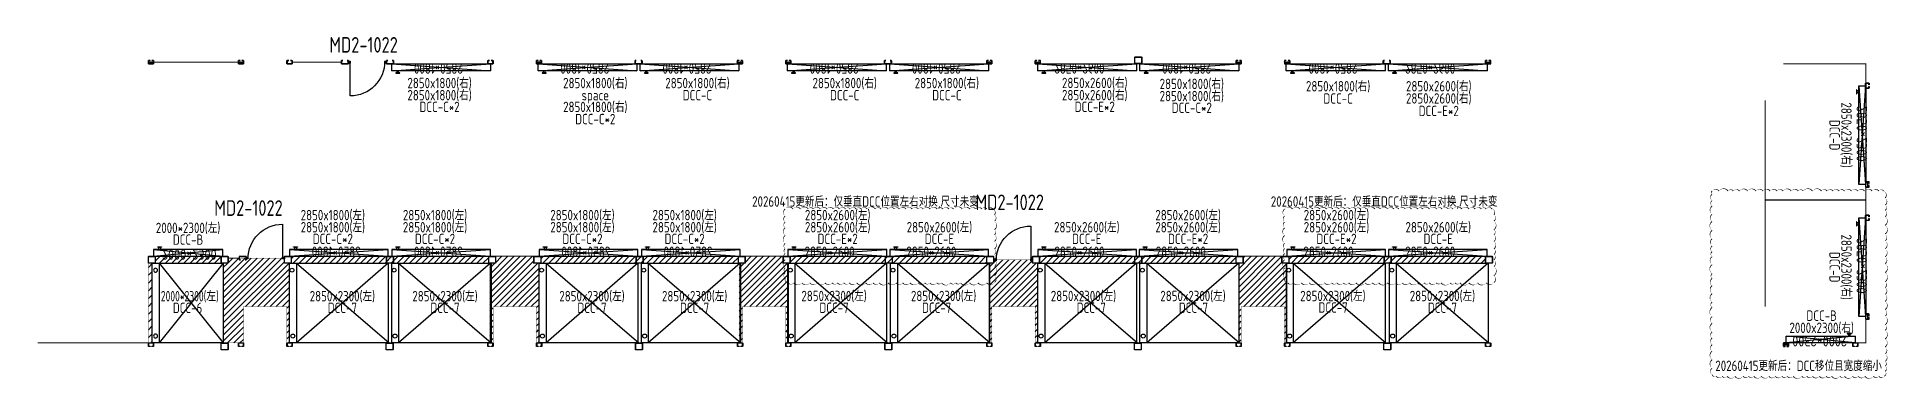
# Model space of a CAD drawing. Header units: millimetres. Extents: x -198529 to 244266, y -64 to 158464.
# Drawn here: x 187810 to 241243, y 106537 to 116400 of the extents above; entities that cross this region are included whole.
import ezdxf
from ezdxf.enums import TextEntityAlignment as Align

# ---------------------------------------------------------------- set-up
doc = ezdxf.new("R2010")
doc.units = ezdxf.units.MM
for name, color, linetype in [('0-DCC', 30, 'Continuous'), ('0-DCC-Divider', 90, 'Continuous'), ('0-DCC-Divider-H', 90, 'Continuous'), ('20260415-修改', 10, 'Continuous'), ('DCC-Size', 4, 'Continuous'), ('K-CEIL-DCC-RACK', 10, 'Continuous'), ('K-KART-TEXT', 4, 'Continuous'), ('K-PART-DOOR', 3, 'Continuous')]:
    doc.layers.add(name, color=color, linetype=linetype)
doc.styles.add('EDRI-COM', font='tssdeng.shx', dxfattribs={"width": 0.8, "bigfont": 'hztxt.shx'})
doc.styles.add('X-HL-CR-F1-EQP-02-01$0$EDRI-COM', font='tssdeng.shx', dxfattribs={"width": 0.8, "bigfont": 'hztxt.shx'})
doc.styles.add('X-HLP2-CR-F2-LAY-KEQP-02-002$0$Standard', font='gbenor.shx', dxfattribs={"bigfont": 'gbcbig.shx'})
doc.styles.add('X-HLP2-CR-F2-LAY-KEQP-02-002$0$X-HL-CR-F1-EQP-02-01$0$EDRI-COM', font='tssdeng.shx', dxfattribs={"width": 0.8, "bigfont": 'hztxt.shx'})
doc.dimstyles.new('IE-Layout', dxfattribs={"dimtxt": 250, "dimasz": 120, "dimexe": 100, "dimexo": 150, "dimgap": 150, "dimtad": 1, "dimtoh": 1, "dimdec": 0, "dimzin": 0, "dimdsep": 46, "dimtxsty": 'Standard', "dimblk": 'ARCHTICK', "dimcen": 20, "dimadec": 0, "dimazin": 0, "dimtfac": 1, "dimtdec": 0, "dimtix": 1, "dimtmove": 2, "dimatfit": 3, "dimfxl": 1, "dimtolj": 1, "dimtzin": 0, "dimarcsym": 1})
pattern_1 = [(45, (0, 0), (-88.38835, 88.38835), [])]

msp = doc.modelspace()

# ---------------------------------------------------------------- texts
at = {"layer": '20260415-修改', "style": 'X-HLP2-CR-F2-LAY-KEQP-02-002$0$X-HL-CR-F1-EQP-02-01$0$EDRI-COM', "width": 0.8}
for s, p in [('20260415更新后：仅垂直DCC位置左右对换,尺寸未变', (211725.1, 111506.6)), ('20260415更新后：仅垂直DCC位置左右对换,尺寸未变', (226698.2, 111506.6)), ('20260415更新后：DCC移位且宽度缩小', (238663, 106765.7))]:
    msp.add_text(s, height=300, dxfattribs=at).set_placement(p, align=Align.CENTER)
at = {"layer": 'DCC-Size', "style": 'X-HLP2-CR-F2-LAY-KEQP-02-002$0$X-HL-CR-F1-EQP-02-01$0$EDRI-COM'}
for s, width, p in [('2850x1800(右)', 0.8, (199430.9, 114924.1)), ('2850x1800(右)', 0.8, (199430.9, 114574.1)), ('2850x1800(右)', 0.8, (203925.3, 114923.4)), ('2850x1800(右)', 0.8, (206875.3, 114923.4)), ('2850x1800(右)', 0.8, (211125.3, 114923.4)), ('2850x1800(右)', 0.8, (214075.3, 114923.4)), ('2850x2600(右)', 0.8, (218344.1, 114926.2)), ('2850x2600(右)', 0.8, (218344.1, 114576.2)), ('2850x1800(右)', 0.8, (221145.6, 114898.4)), ('2850x1800(右)', 0.8, (225370.2, 114831.1)), ('2850x2600(右)', 0.8, (228274.9, 114831.1)), ('DCC-C*2', 0.8, (199430.9, 114235.7)), ('2850x1800(右)', 0.8, (203925.3, 114234.9)), ('DCC-C', 0.8, (206875.3, 114573.4)), ('DCC-C', 0.8, (211125.3, 114573.4)), ('DCC-C', 0.8, (214075.3, 114573.4)), ('DCC-E*2', 0.8, (218344.1, 114237.7)), ('2850x1800(右)', 0.8, (221145.6, 114548.4)), ('DCC-C*2', 0.8, (221145.6, 114209.9)), ('DCC-C', 0.8, (225370.2, 114475)), ('2850x2600(右)', 0.8, (228274.9, 114481.1)), ('DCC-E*2', 0.8, (228274.9, 114118)), ('DCC-C*2', 0.8, (203925.3, 113884.9)), ('2850x1800(左)', 0.8, (196349.6, 111114.7)), ('2850x1800(左)', 0.8, (199299.6, 111114.7)), ('2850x1800(左)', 0.8, (203555.6, 111115)), ('2850x1800(左)', 0.8, (206505.6, 111115)), ('2850x2600(左)', 0.8, (210923.1, 111115)), ('2850x2600(左)', 0.8, (221039.7, 111115)), ('2850x2600(左)', 0.8, (225323, 111114.7)), ('2000*2300(左)', 0.8, (192170.7, 110744.6)), ('DCC-B', 0.8, (192170.7, 110406.1)), ('2850x1800(左)', 0.8, (196349.6, 110764.7)), ('DCC-C*2', 0.8, (196349.6, 110426.2)), ('2850x1800(左)', 0.8, (199299.6, 110764.7)), ('DCC-C*2', 0.8, (199299.6, 110426.2)), ('2850x1800(左)', 0.8, (203555.6, 110765)), ('DCC-C*2', 0.8, (203555.6, 110426.6)), ('2850x1800(左)', 0.8, (206505.6, 110765)), ('DCC-C*2', 0.8, (206505.6, 110426.6)), ('2850x2600(左)', 0.8, (210923.1, 110765)), ('DCC-E*2', 0.8, (210923.1, 110426.6)), ('2850x2600(左)', 0.8, (213860.6, 110764.7)), ('DCC-E', 0.8, (213860.6, 110426.2)), ('2850x2600(左)', 0.8, (218114.7, 110764.7)), ('DCC-E', 0.8, (218114.7, 110426.2)), ('2850x2600(左)', 0.8, (221039.7, 110765)), ('DCC-E*2', 0.8, (221039.7, 110426.6)), ('2850x2600(左)', 0.8, (225323, 110764.7)), ('DCC-E*2', 0.8, (225323, 110426.2)), ('2850x2600(左)', 0.8, (228260.5, 110764.7)), ('DCC-E', 0.8, (228260.5, 110426.2)), (' 2000*2300(左)', 0.7, (192155.7, 108775)), ('2850x2300(左)', 0.8, (196624.9, 108775)), ('2850x2300(左)', 0.8, (199587.5, 108775)), ('2850x2300(左)', 0.8, (203830.9, 108775.3)), ('2850x2300(左)', 0.8, (206793.5, 108775.3)), ('2850x2300(左)', 0.8, (210818.8, 108780.4)), ('2850x2300(左)', 0.8, (213981.2, 108780.4)), ('2850x2300(左)', 0.8, (218018.8, 108780.4)), ('2850x2300(左)', 0.8, (221181.2, 108780.4)), ('2850x2300(左)', 0.8, (225218.8, 108780.4)), ('2850x2300(左)', 0.8, (228381.2, 108780.4)), ('DCC-6', 0.8, (192155.7, 108436.5)), ('DCC-7', 0.8, (196624.9, 108436.5)), ('DCC-7', 0.8, (199587.5, 108436.5)), ('DCC-7', 0.8, (203830.9, 108436.9)), ('DCC-7', 0.8, (206793.5, 108436.9)), ('DCC-7', 0.8, (210818.8, 108441.9)), ('DCC-7', 0.8, (213781.4, 108441.9)), ('DCC-7', 0.8, (218243.7, 108441.9)), ('DCC-7', 0.8, (221193.8, 108441.9)), ('DCC-7', 0.8, (225225.1, 108447.3)), ('DCC-7', 0.8, (228381.3, 108441.9)), ('DCC-B', 0.8, (239329.1, 108212.8)), ('2000x2300(右)', 0.8, (239329.1, 107862.8))]:
    msp.add_text(s, height=300, dxfattribs=dict(at, width=width)).set_placement(p, align=Align.CENTER)
at = {"layer": 'DCC-Size', "color": 6, "style": 'X-HLP2-CR-F2-LAY-KEQP-02-002$0$X-HL-CR-F1-EQP-02-01$0$EDRI-COM', "width": 0.8}
msp.add_text('space', height=300, dxfattribs=at).set_placement((203925.3, 114573.4), align=Align.CENTER)
at = {"layer": 'DCC-Size', "style": 'X-HLP2-CR-F2-LAY-KEQP-02-002$0$X-HL-CR-F1-EQP-02-01$0$EDRI-COM', "width": 0.8}
for s, p in [('2850x2300(右)', (239893.3, 113571.2)), ('DCC-D', (239554.9, 113571.2)), ('2850x2300(右)', (239893.3, 109761.3)), ('DCC-D', (239554.9, 109761.3))]:
    msp.add_text(s, height=300, rotation=270, dxfattribs=at).set_placement(p, align=Align.CENTER)
at = {"layer": 'K-KART-TEXT', "style": 'EDRI-COM', "width": 0.8}
for p in [(196250, 115950.5), (192927.5, 111242.6), (214903.6, 111408)]:
    msp.add_text('MD2-1022', height=450, dxfattribs=at).set_placement(p)

# ---------------------------------------------------------------- blocks, each defined once
blk = doc.blocks.new('MD2-1022')
blk.add_line((9, 994), (9, -6))
for points in [[(-41, -6), (9, -6), (9, 44), (-41, 44)], [(1009, -6), (1059, -6), (1059, 44), (1009, 44)]]:
    blk.add_lwpolyline(points, close=True)
blk.add_arc((9, -6), 1000, 0, 90)
blk = doc.blocks.new('DCC-2923-H')
at = {"layer": '0-DCC'}
for p, q in [((2975, -200), (300, 2100)), ((325, -200), (2975, 2100)), ((2975, -200), (2975, 2100))]:
    blk.add_line(p, q, dxfattribs=at)
blk.add_lwpolyline([(3175, -200), (325, -200), (325, 2100), (3175, 2100)], close=True, dxfattribs=at)
for centre in [(3080, 1900), (3105, 0)]:
    blk.add_circle(centre, 57, dxfattribs=at)
blk = doc.blocks.new('X-HLP2-CR-F2-LAY-KEQP-02-002$0$DCC-2023')
for p, q in [((3650, 112949), (5650, 113149)), ((3650, 113148), (5650, 112949))]:
    blk.add_line(p, q)
for points in [[(5650, 113149), (5650, 112949), (3650, 112949), (3650, 113149)], [(3768, 112879), (3882, 112879), (3882, 112889), (3768, 112889)], [(3800, 112949), (3800, 112889), (3850, 112889), (3850, 112949)]]:
    blk.add_lwpolyline(points, close=True)
at = {"insert": (3892, 112949), "char_height": 300, "width": 1581.87, "attachment_point": 7, "style": 'X-HLP2-CR-F2-LAY-KEQP-02-002$0$Standard'}
blk.add_mtext('2000*2300', dxfattribs=at)
blk = doc.blocks.new('X-HLP2-CR-F2-LAY-KEQP-02-002$0$DCC-2023-H')
for p, q in [((191079, 105414), (189229, 103114)), ((189229, 105414), (191079, 103114)), ((191079, 105414), (191079, 103114))]:
    blk.add_line(p, q)
blk.add_lwpolyline([(191279, 105414), (189229, 105414), (189229, 103114), (191279, 103114)], close=True)
for centre in [(191184, 105214), (191184, 103314)]:
    blk.add_circle(centre, 57)
blk = doc.blocks.new('_Oblique')
at = {"color": 0, "linetype": 'ByBlock', "lineweight": -2}
blk.add_line((-0.5, -0.5), (0.5, 0.5), dxfattribs=at)
blk = doc.blocks.new('*D46')
at = {"layer": 'Defpoints', "color": 0, "transparency": 16777216}
for p in [(-75, 0), (75, 0), (75, 0)]:
    blk.add_point(p, dxfattribs=at)
at = {"layer": 'K-CEIL-DCC-RACK', "color": 0, "lineweight": -2, "transparency": 16777216}
for p, q in [((-75, 0), (-75, 10)), ((75, 0), (75, 10))]:
    blk.add_line(p, q, dxfattribs=at)
at = {"layer": 'K-CEIL-DCC-RACK', "color": 0, "lineweight": -3, "transparency": 16777216}
blk.add_line((-75, 0), (75, 0), dxfattribs=at)
at = {"layer": 'K-CEIL-DCC-RACK', "color": 0, "lineweight": -3, "transparency": 16777216, "xscale": 10, "yscale": 10, "zscale": 10, "rotation": 180}
blk.add_blockref('_Oblique', (-75, 0), dxfattribs=at)
at = {"layer": 'K-CEIL-DCC-RACK', "color": 0, "lineweight": -3, "transparency": 16777216, "xscale": 10, "yscale": 10, "zscale": 10}
blk.add_blockref('_Oblique', (75, 0), dxfattribs=at)
at = {"layer": 'K-CEIL-DCC-RACK', "color": 0, "transparency": 16777216, "insert": (0, 25), "char_height": 30, "attachment_point": 5}
blk.add_mtext('\\A1;150', dxfattribs=at)
blk = doc.blocks.new('DCC-Rack-200x200')
at = {"layer": 'K-CEIL-DCC-RACK'}
for p, q in [((22494, 115856), (22494, 115678)), ((22500, 115856), (22500, 115678)), ((22683, 115867), (22505, 115867)), ((22683, 115861), (22505, 115861)), ((22505, 115673), (22683, 115673)), ((22505, 115667), (22683, 115667)), ((22688, 115678), (22688, 115856)), ((22694, 115678), (22694, 115856))]:
    blk.add_line(p, q, dxfattribs=at)
for centre, radius, start, end in [((22505, 115856), 11, 90, 180), ((22505, 115678), 11, 180, 270), ((22505, 115856), 5, 90, 180), ((22505, 115678), 5, 180, 270), ((22683, 115856), 11, 0, 90), ((22683, 115856), 5, 0, 90), ((22683, 115678), 11, 270, 0), ((22683, 115678), 5, 270, 0)]:
    blk.add_arc(centre, radius, start, end, dxfattribs=at)
blk = doc.blocks.new('DCC-28.5x26')
for p, q in [((32450, 104398), (35300, 104596)), ((32450, 104596), (35300, 104398))]:
    blk.add_line(p, q)
for points in [[(35300, 104396), (35300, 104596), (32450, 104596), (32450, 104396)], [(32568, 104666), (32682, 104666), (32682, 104656), (32568, 104656)], [(32600, 104596), (32600, 104656), (32650, 104656), (32650, 104596)]]:
    blk.add_lwpolyline(points, close=True)
at = {"style": 'X-HL-CR-F1-EQP-02-01$0$EDRI-COM', "width": 0.8}
blk.add_text('2850*2600', height=300, dxfattribs=at).set_placement((32931, 104378))
blk = doc.blocks.new('X-HLP2-CR-F2-LAY-KEQP-02-002$0$DCC-28.5x18')
for p, q in [((32350, 104398), (29500, 104596)), ((32350, 104596), (29500, 104398))]:
    blk.add_line(p, q)
for points in [[(29500, 104396), (29500, 104596), (32350, 104596), (32350, 104396)], [(32232, 104666), (32118, 104666), (32118, 104656), (32232, 104656)], [(32200, 104596), (32200, 104656), (32150, 104656), (32150, 104596)]]:
    blk.add_lwpolyline(points, close=True)
at = {"style": 'X-HLP2-CR-F2-LAY-KEQP-02-002$0$X-HL-CR-F1-EQP-02-01$0$EDRI-COM', "width": 0.8}
blk.add_text('2850*1800', height=300, dxfattribs=at).set_placement((30299, 104378))
blk = doc.blocks.new('X-HLP2-CR-F2-LAY-KEQP-02-002$0$DCC-28.5x26')
for p, q in [((32450, 104398), (35300, 104596)), ((32450, 104596), (35300, 104398))]:
    blk.add_line(p, q)
for points in [[(35300, 104396), (35300, 104596), (32450, 104596), (32450, 104396)], [(32568, 104666), (32682, 104666), (32682, 104656), (32568, 104656)], [(32600, 104596), (32600, 104656), (32650, 104656), (32650, 104596)]]:
    blk.add_lwpolyline(points, close=True)
at = {"style": 'X-HLP2-CR-F2-LAY-KEQP-02-002$0$X-HL-CR-F1-EQP-02-01$0$EDRI-COM', "width": 0.8}
blk.add_text('2850*2600', height=300, dxfattribs=at).set_placement((32931, 104378))
blk = doc.blocks.new('DCC-Rack-200')
at = {"layer": 'K-CEIL-DCC-RACK'}
blk.add_lwpolyline([(-64, 65), (-61, 65), (-61, 92, -0.414214), (-56, 97), (28, 97, -0.414214), (33, 92), (33, -92, -0.414214), (28, -97), (-56, -97, -0.414214), (-61, -92), (-61, -65), (-64, -65), (-64, -92, 0.414214), (-56, -100), (28, -100, 0.414214), (36, -92), (36, 92, 0.414214), (28, 100), (-56, 100, 0.414214), (-64, 92)], format="xyb", close=True, dxfattribs=at)
blk = doc.blocks.new('X-HLP2-CR-F2-LAY-KEQP-02-002$0$DCC-28.523')
for p, q in [((-1725, 2), (1125, 200)), ((-1725, 200), (1125, 2))]:
    blk.add_line(p, q)
for points in [[(1125, 0), (1125, 200), (-1725, 200), (-1725, 0)], [(-1607, 270), (-1493, 270), (-1493, 260), (-1607, 260)], [(-1575, 200), (-1575, 260), (-1525, 260), (-1525, 200)]]:
    blk.add_lwpolyline(points, close=True)
at = {"insert": (-1145, 263), "char_height": 300, "width": 1581.87, "attachment_point": 1, "style": 'X-HLP2-CR-F2-LAY-KEQP-02-002$0$Standard'}
blk.add_mtext('2850*2300', dxfattribs=at)
blk = doc.blocks.new('DCC-Rack-150')
at = {"layer": 'K-CEIL-DCC-RACK'}
blk.add_lwpolyline([(25, 50), (25, 47), (67, 47, -0.4142136), (72, 42), (72, -42, -0.4142136), (67, -47), (-67, -47, -0.4142136), (-72, -42), (-72, 42, -0.4142136), (-67, 47), (-25, 47), (-25, 50), (-67, 50, 0.4142136), (-75, 42), (-75, -42, 0.4142136), (-67, -50), (67, -50, 0.4142136), (75, -42), (75, 42, 0.4142136), (67, 50)], format="xyb", close=True, dxfattribs=at)
dim = blk.add_linear_dim(base=(75, 0), p1=(-75, 0), p2=(75, 0), dimstyle='IE-Layout', override={"dimtxt": 30, "dimasz": 10, "dimexe": 10, "dimexo": 10, "dimgap": 10, "dimblk1": 'Oblique', "dimblk2": 'Oblique', "dimsah": 1, "dimfxl": 0.82021, "dimfxlon": 1, "dimlwd": 65533}, dxfattribs=at)
dim.commit()
dim.dimension.update_dxf_attribs({"geometry": '*D46', "text_midpoint": (0, 25)})

# ---------------------------------------------------------------- hatches: boundary and pattern name
at = {"layer": '0-DCC-Divider-H'}
h = msp.add_hatch(dxfattribs=at)
h.set_pattern_fill('ANSI31', color=90, scale=1000)
h.set_pattern_definition([(45, (-500, -298.21), (-88.38835, 88.38835), [])])
h.paths.add_polyline_path([(191225, 109875), (191225, 110075), (193125, 110075), (193125, 109875)])
h = msp.add_hatch(dxfattribs=at)
h.set_pattern_fill('ANSI31', color=90, scale=1000)
h.set_pattern_definition([(45, (-1e-10, -299.77), (-88.38835, 88.38835), [])])
h.paths.add_polyline_path([(195150, 109875), (195150, 110075), (200850, 110075), (200850, 109875)])
h = msp.add_hatch(dxfattribs=at)
h.set_pattern_fill('ANSI31', color=90, scale=1000)
h.set_pattern_definition([(45, (7182.76, 7e-11), (-88.38835, 88.38835), [])])
h.paths.add_polyline_path([(201032.8, 110075), (201032.8, 109875), (200882.8, 109875), (200882.8, 107575), (200975, 107575), (200975, 108624.7), (202225, 108624.7), (202225, 107571.8), (202282.8, 107571.8), (202282.8, 109871.8), (202132.8, 109871.8), (202132.8, 110075)])
h = msp.add_hatch(dxfattribs=at)
h.set_pattern_fill('ANSI31', color=90, scale=1000)
h.set_pattern_definition([(45, (7206, -299.45), (-88.38835, 88.38835), [])])
h.paths.add_polyline_path([(202356, 109875.3), (202356, 110075.3), (208056, 110075.3), (208056, 109875.3)])
h = msp.add_hatch(dxfattribs=at)
h.set_pattern_fill('ANSI31', color=90, scale=1000)
h.set_pattern_definition([(45, (14382.76, 7e-11), (-88.38835, 88.38835), [])])
h.paths.add_polyline_path([(208232.8, 110075), (208232.8, 109875), (208082.8, 109875), (208082.8, 107575), (208175, 107575), (208175, 108624.7), (209425, 108624.7), (209425, 107571.8), (209482.8, 107571.8), (209482.8, 109871.8), (209332.8, 109871.8), (209332.8, 110075)])
h = msp.add_hatch(dxfattribs=at)
h.set_pattern_fill('ANSI31', color=90, scale=1000)
h.set_pattern_definition([(45, (0, -299.77), (-88.38835, 88.38835), [])])
h.paths.add_polyline_path([(209550.1, 109874.7), (209550.1, 110074.7), (215225, 110075.3), (215225, 109875.3)])
h = msp.add_hatch(dxfattribs=at)
h.set_pattern_fill('ANSI31', color=90, scale=1000)
h.set_pattern_definition([(45, (-9e-11, -299.77), (-88.38835, 88.38835), [])])
h.paths.add_polyline_path([(216750, 109875), (216750, 110075), (222425, 110075.3), (222425, 109875.3)])
h = msp.add_hatch(dxfattribs=at)
h.set_pattern_fill('ANSI31', color=90, scale=1000)
h.set_pattern_definition(pattern_1)
h.paths.add_polyline_path([(222625, 110075), (222625, 109875), (222500, 109875), (222500, 107575), (222575, 107575), (222575, 108624.7), (223825, 108624.7), (223825, 107571.8), (223900, 107571.8), (223900, 109875), (223750, 109875), (223750, 110075)])
h = msp.add_hatch(dxfattribs=at)
h.set_pattern_fill('ANSI31', color=90, scale=1000)
h.set_pattern_definition([(45, (0, -300.32), (-88.38835, 88.38835), [])])
h.paths.add_polyline_path([(223950, 109875), (223950, 110075), (229625, 110075), (229625, 109875)])
h = msp.add_hatch(dxfattribs=at)
h.set_pattern_fill('ANSI31', color=90, scale=50)
h.paths.add_polyline_path([(191125, 109875), (191025, 109875), (191025, 107575), (191125, 107575)])
h = msp.add_hatch(dxfattribs=at)
h.set_pattern_fill('ANSI31', color=90, scale=1000)
h.set_pattern_definition(pattern_1)
h.paths.add_polyline_path([(193325, 110024), (193325, 109875), (193186.4, 109875), (193186.4, 107575), (193769, 107575), (193769, 108624.7), (195019, 108624.7), (195019, 107571.8), (195100, 107571.8), (195100, 109871.8), (194950, 109871.8), (194950, 110024)])
h = msp.add_hatch(dxfattribs=at)
h.set_pattern_fill('ANSI31', color=90, scale=1000)
h.set_pattern_definition(pattern_1)
h.paths.add_polyline_path([(215425.1, 109975), (215425.1, 109875), (215325, 109875), (215325, 107575), (215375, 107575), (215375, 108624.7), (216625, 108624.7), (216625, 107571.8), (216700, 107571.8), (216700, 109871.8), (216550, 109871.8), (216550, 109975)])

# ---------------------------------------------------------------- linework, layer by layer
at = {"layer": '0-DCC-Divider', "const_width": 30}
for points in [[(193628, 115675), (191175, 115675)], [(195172, 115675), (196599.7, 115675)], [(198050, 115625), (200900, 115625)], [(208099.9, 115625), (202225, 115625)], [(215299.9, 115625), (209425, 115625)], [(222500, 115626.7), (216700.2, 115626.7)], [(229699.9, 115625), (223825, 115625)], [(238225, 115625), (240600, 115625), (240600, 111700), (237700, 111700), (237700, 114575)], [(237700, 111700), (237700, 108625)], [(240600, 111700), (240600, 107575), (238225, 107575)], [(200950, 110075), (202266.2, 110075)], [(208150, 110075), (209466.2, 110075)], [(223750, 110075), (222625, 110075)], [(191125, 109875), (191125, 107575)], [(193650, 110025), (193325, 110025)], [(200925, 107575), (200925, 109875.5)], [(208131, 107575.3), (208131, 109875.9)], [(209500, 107575), (209500, 109875)], [(229700, 107575), (229700, 109875)], [(187825, 107575), (193175, 107575)], [(195100, 107575), (200900, 107575)], [(202306, 107575.3), (208106, 107575.3)], [(209500, 107575), (215300, 107575)], [(216700, 107575), (222500, 107575)], [(223900, 107575), (229700, 107575)]]:
    msp.add_lwpolyline(points, dxfattribs=at)
at = {"layer": '0-DCC-Divider-H', "const_width": 10}
for points in [[(191225, 109875), (191225, 110075), (193125, 110075), (193125, 109875)], [(195150, 109875), (195150, 110075), (200850, 110075), (200850, 109875)], [(201032.8, 110075), (201032.8, 109875), (200882.8, 109875), (200882.8, 107575), (200975, 107575), (200975, 108624.7), (202225, 108624.7), (202225, 107571.8), (202282.8, 107571.8), (202282.8, 109871.8), (202132.8, 109871.8), (202132.8, 110075)], [(202356, 109875.3), (202356, 110075.3), (208056, 110075.3), (208056, 109875.3)], [(208232.8, 110075), (208232.8, 109875), (208082.8, 109875), (208082.8, 107575), (208175, 107575), (208175, 108624.7), (209425, 108624.7), (209425, 107571.8), (209482.8, 107571.8), (209482.8, 109871.8), (209332.8, 109871.8), (209332.8, 110075)], [(209550.1, 109874.7), (209550.1, 110074.7), (215225, 110075.3), (215225, 109875.3)], [(216750, 109875), (216750, 110075), (222425, 110075.3), (222425, 109875.3)], [(223950, 109875), (223950, 110075), (229625, 110075), (229625, 109875)], [(191125, 109875), (191025, 109875), (191025, 107575), (191125, 107575)], [(193325, 110024), (193325, 109875), (193186.4, 109875), (193186.4, 107575), (193769, 107575), (193769, 108624.7), (195019, 108624.7), (195019, 107571.8), (195100, 107571.8), (195100, 109871.8), (194950, 109871.8), (194950, 110024)]]:
    msp.add_lwpolyline(points, close=True, dxfattribs=at)
for points in [[(222625, 110075), (222625, 109875), (222500, 109875), (222500, 107575), (222575, 107575), (222575, 108624.7), (223825, 108624.7), (223825, 107571.8), (223900, 107571.8), (223900, 109875), (223750, 109875), (223750, 110075), (222625, 110075)], [(215425.1, 109975), (215425.1, 109875), (215325, 109875), (215325, 107575), (215375, 107575), (215375, 108624.7), (216625, 108624.7), (216625, 107571.8), (216700, 107571.8), (216700, 109871.8), (216550, 109871.8), (216550, 109975), (215425.1, 109975)]]:
    msp.add_lwpolyline(points, dxfattribs=at)
at = {"layer": '20260415-修改'}
for points in [[(236167.4, 111957.5, 0, 26.7, -0.5205671), (236365.3, 111957.5, 0, 26.7, -0.5205671), (236628.4, 111957.5, 0, 26.7, -0.5205671), (236778.4, 111957.5, 0, 26.7, -0.5205671), (236954.4, 111957.5, 0, 26.7, -0.5205671), (237191.1, 111957.5, 0, 26.7, -0.5205671), (237430.9, 111957.5, 0, 26.7, -0.5205671), (237634.8, 111957.5, 0, 26.7, -0.5205671), (237841.9, 111957.5, 0, 26.7, -0.5205671), (238038.2, 111957.5, 0, 26.7, -0.5205671), (238213.6, 111957.5, 0, 26.7, -0.5205671), (238451, 111957.5, 0, 26.7, -0.5205671), (238652.7, 111957.5, 0, 26.7, -0.5205671), (238799.5, 111957.5, 0, 26.7, -0.5205671), (239062.9, 111957.5, 0, 26.7, -0.5205671), (239321.7, 111957.5, 0, 26.7, -0.5205671), (239489.2, 111957.5, 0, 26.7, -0.5205671), (239654.8, 111957.5, 0, 26.7, -0.5205671), (239827.4, 111957.5, 0, 26.7, -0.5205671), (239987.7, 111957.5, 0, 26.7, -0.5205671), (240188.2, 111957.5, 0, 26.7, -0.5205671), (240370, 111957.5, 0, 26.7, -0.5205671), (240565.9, 111957.5, 0, 26.7, -0.5205671), (240786.2, 111957.5, 0, 26.7, -0.5205671), (240978.5, 111957.5, 0, 26.7, -0.5205671), (241118, 111957.5, 0, 26.7, -0.5205671), (241162.1, 111755.9, 0, 26.7, -0.5205671), (241162.1, 111553.7, 0, 26.7, -0.5205671), (241162.1, 111402.2, 0, 26.7, -0.5205671), (241162.1, 111219.8, 0, 26.7, -0.5205671), (241162.1, 110971, 0, 26.7, -0.5205671), (241162.1, 110718.9, 0, 26.7, -0.5205671), (241162.1, 110524.4, 0, 26.7, -0.5205671), (241162.1, 110292.6, 0, 26.7, -0.5205671), (241162.1, 110063.1, 0, 26.7, -0.5205671), (241162.1, 109863.9, 0, 26.7, -0.5205671), (241162.1, 109604.3, 0, 26.7, -0.5205671), (241162.1, 109343.1, 0, 26.7, -0.5205671), (241162.1, 109175, 0, 26.7, -0.5205671), (241162.1, 108976.9, 0, 26.7, -0.5205671), (241162.1, 108779.1, 0, 26.7, -0.5205671), (241162.1, 108538.7, 0, 26.7, -0.5205671), (241162.1, 108350.5, 0, 26.7, -0.5205671), (241162.1, 108101.9, 0, 26.7, -0.5205671), (241162.1, 107939.3, 0, 26.7, -0.5205671), (241162.1, 107690.1, 0, 26.7, -0.5205671), (241162.1, 107461.6, 0, 26.7, -0.5205671), (241162.1, 107262.7, 0, 26.7, -0.5205671), (241162.1, 107044.5, 0, 26.7, -0.5205671), (241162.1, 106908.1, 0, 26.7, -0.5205671), (241162.1, 106756.5, 0, 26.7, -0.5205671), (241136.2, 106614.6, 0, 26.7, -0.5205671), (240981.6, 106614.6, 0, 26.7, -0.5205671), (240823.5, 106614.6, 0, 26.7, -0.5205671), (240578.6, 106614.6, 0, 26.7, -0.5205671), (240386.2, 106614.6, 0, 26.7, -0.5205671), (240223.2, 106614.6, 0, 26.7, -0.5205671), (239988.9, 106614.6, 0, 26.7, -0.5205671), (239854.6, 106614.6, 0, 26.7, -0.5205671), (239618.1, 106614.6, 0, 26.7, -0.5205671), (239458.6, 106614.6, 0, 26.7, -0.5205671), (239264.3, 106614.6, 0, 26.7, -0.5205671), (239065.6, 106614.6, 0, 26.7, -0.5205671), (238900.6, 106614.6, 0, 26.7, -0.5205671), (238755.5, 106614.6, 0, 26.7, -0.5205671), (238507.8, 106614.6, 0, 26.7, -0.5205671), (238336.3, 106614.6, 0, 26.7, -0.5205671), (238180.7, 106614.6, 0, 26.7, -0.5205671), (237993.1, 106614.6, 0, 26.7, -0.5205671), (237805.4, 106614.6, 0, 26.7, -0.5205671), (237588.2, 106614.6, 0, 26.7, -0.5205671), (237370.5, 106614.6, 0, 26.7, -0.5205671), (237221.7, 106614.6, 0, 26.7, -0.5205671), (237061.7, 106614.6, 0, 26.7, -0.5205671), (236823.2, 106614.6, 0, 26.7, -0.5205671), (236600.5, 106614.6, 0, 26.7, -0.5205671), (236458.2, 106614.6, 0, 26.7, -0.5205671), (236285.9, 106614.6, 0, 26.7, -0.5205671), (236167.4, 106662.2, 0, 26.7, -0.5205671), (236167.4, 106846.5, 0, 26.7, -0.5205671), (236167.4, 107090.9, 0, 26.7, -0.5205671), (236167.4, 107336.8, 0, 26.7, -0.5205671), (236167.4, 107523.3, 0, 26.7, -0.5205671), (236167.4, 107714.5, 0, 26.7, -0.5205671), (236167.4, 107891.6, 0, 26.7, -0.5205671), (236167.4, 108139.9, 0, 26.7, -0.5205671), (236167.4, 108335, 0, 26.7, -0.5205671), (236167.4, 108599.7, 0, 26.7, -0.5205671), (236167.4, 108753.2, 0, 26.7, -0.5205671), (236167.4, 108996.1, 0, 26.7, -0.5205671), (236167.4, 109224.8, 0, 26.7, -0.5205671), (236167.4, 109436.4, 0, 26.7, -0.5205671), (236167.4, 109572.3, 0, 26.7, -0.5205671), (236167.4, 109834.5, 0, 26.7, -0.5205671), (236167.4, 110066, 0, 26.7, -0.5205671), (236167.4, 110208.1, 0, 26.7, -0.5205671), (236167.4, 110372.6, 0, 26.7, -0.5205671), (236167.4, 110578.5, 0, 26.7, -0.5205671), (236167.4, 110820.9, 0, 26.7, -0.5205671), (236167.4, 111079.3, 0, 26.7, -0.5205671), (236167.4, 111288.2, 0, 26.7, -0.5205671), (236167.4, 111525.1, 0, 26.7, -0.5205671), (236167.4, 111682.9, 0, 26.7, -0.5205671), (236167.4, 111866.7, 0, 26.7, -0.5205671)], [(209409.2, 111439.1, 0, 26.7, -0.5205671), (209632.2, 111439.1, 0, 26.7, -0.5205671), (209849, 111439.1, 0, 26.7, -0.5205671), (210073.3, 111439.1, 0, 26.7, -0.5205671), (210221.2, 111439.1, 0, 26.7, -0.5205671), (210420.9, 111439.1, 0, 26.7, -0.5205671), (210613.7, 111439.1, 0, 26.7, -0.5205671), (210798.4, 111439.1, 0, 26.7, -0.5205671), (210976.9, 111439.1, 0, 26.7, -0.5205671), (211150.8, 111439.1, 0, 26.7, -0.5205671), (211286.7, 111439.1, 0, 26.7, -0.5205671), (211457.4, 111439.1, 0, 26.7, -0.5205671), (211596.6, 111439.1, 0, 26.7, -0.5205671), (211770.3, 111439.1, 0, 26.7, -0.5205671), (212010.8, 111439.1, 0, 26.7, -0.5205671), (212171.5, 111439.1, 0, 26.7, -0.5205671), (212382.5, 111439.1, 0, 26.7, -0.5205671), (212559.4, 111439.1, 0, 26.7, -0.5205671), (212705.1, 111439.1, 0, 26.7, -0.5205671), (212892.2, 111439.1, 0, 26.7, -0.5205671), (213070.9, 111439.1, 0, 26.7, -0.5205671), (213251, 111439.1, 0, 26.7, -0.5205671), (213394.4, 111439.1, 0, 26.7, -0.5205671), (213590.7, 111439.1, 0, 26.7, -0.5205671), (213795.2, 111439.1, 0, 26.7, -0.5205671), (213955.3, 111439.1, 0, 26.7, -0.5205671), (214132.8, 111439.1, 0, 26.7, -0.5205671), (214266.6, 111439.1, 0, 26.7, -0.5205671), (214520.6, 111439.1, 0, 26.7, -0.5205671), (214735.2, 111439.1, 0, 26.7, -0.5205671), (214906.6, 111439.1, 0, 26.7, -0.5205671), (215085.1, 111439.1, 0, 26.7, -0.5205671), (215228.2, 111439.1, 0, 26.7, -0.5205671), (215398.8, 111439.1, 0, 26.7, -0.5205671), (215450, 111269.1, 0, 26.7, -0.5205671), (215450, 111089.6, 0, 26.7, -0.5205671), (215450, 110844.3, 0, 26.7, -0.5205671), (215450, 110698.7, 0, 26.7, -0.5205671), (215450, 110505.9, 0, 26.7, -0.5205671), (215450, 110290.3, 0, 26.7, -0.5205671), (215450, 110127.9, 0, 26.7, -0.5205671), (215450, 109975.1, 0, 26.7, -0.5205671), (215450, 109782.8, 0, 26.7, -0.5205671), (215450, 109516.9, 0, 26.7, -0.5205671), (215450, 109320.3, 0, 26.7, -0.5205671), (215226.2, 109310.5, 0, 26.7, -0.5205671), (214976.8, 109310.5, 0, 26.7, -0.5205671), (214732, 109310.5, 0, 26.7, -0.5205671), (214470.3, 109310.5, 0, 26.7, -0.5205671), (214327.9, 109310.5, 0, 26.7, -0.5205671), (214179.1, 109310.5, 0, 26.7, -0.5205671), (213922.7, 109310.5, 0, 26.7, -0.5205671), (213785.8, 109310.5, 0, 26.7, -0.5205671), (213585.3, 109310.5, 0, 26.7, -0.5205671), (213436.2, 109310.5, 0, 26.7, -0.5205671), (213247.4, 109310.5, 0, 26.7, -0.5205671), (213013.3, 109310.5, 0, 26.7, -0.5205671), (212802.7, 109310.5, 0, 26.7, -0.5205671), (212610.4, 109310.5, 0, 26.7, -0.5205671), (212375.7, 109310.5, 0, 26.7, -0.5205671), (212124.3, 109310.5, 0, 26.7, -0.5205671), (211942.2, 109310.5, 0, 26.7, -0.5205671), (211734.1, 109310.5, 0, 26.7, -0.5205671), (211471.9, 109310.5, 0, 26.7, -0.5205671), (211258.9, 109310.5, 0, 26.7, -0.5205671), (211100.6, 109310.5, 0, 26.7, -0.5205671), (210915.9, 109310.5, 0, 26.7, -0.5205671), (210763.2, 109310.5, 0, 26.7, -0.5205671), (210559.5, 109310.5, 0, 26.7, -0.5205671), (210328.9, 109310.5, 0, 26.7, -0.5205671), (210119.6, 109310.5, 0, 26.7, -0.5205671), (209890.5, 109310.5, 0, 26.7, -0.5205671), (209656.2, 109310.5, 0, 26.7, -0.5205671), (209495.4, 109310.5, 0, 26.7, -0.5205671), (209409.2, 109440.2, 0, 26.7, -0.5205671), (209409.2, 109602.7, 0, 26.7, -0.5205671), (209409.2, 109742.2, 0, 26.7, -0.5205671), (209409.2, 109976.4, 0, 26.7, -0.5205671), (209409.2, 110155, 0, 26.7, -0.5205671), (209409.2, 110297, 0, 26.7, -0.5205671), (209409.2, 110447.6, 0, 26.7, -0.5205671), (209409.2, 110675.7, 0, 26.7, -0.5205671), (209409.2, 110896.1, 0, 26.7, -0.5205671), (209409.2, 111061.3, 0, 26.7, -0.5205671), (209409.2, 111236.4, 0, 26.7, -0.5205671)], [(223827, 111439.1, 0, 26.7, -0.5205671), (224049.9, 111439.1, 0, 26.7, -0.5205671), (224266.7, 111439.1, 0, 26.7, -0.5205671), (224491, 111439.1, 0, 26.7, -0.5205671), (224638.9, 111439.1, 0, 26.7, -0.5205671), (224838.7, 111439.1, 0, 26.7, -0.5205671), (225031.5, 111439.1, 0, 26.7, -0.5205671), (225216.2, 111439.1, 0, 26.7, -0.5205671), (225394.7, 111439.1, 0, 26.7, -0.5205671), (225568.5, 111439.1, 0, 26.7, -0.5205671), (225704.4, 111439.1, 0, 26.7, -0.5205671), (225875.2, 111439.1, 0, 26.7, -0.5205671), (226014.4, 111439.1, 0, 26.7, -0.5205671), (226188.1, 111439.1, 0, 26.7, -0.5205671), (226428.6, 111439.1, 0, 26.7, -0.5205671), (226589.3, 111439.1, 0, 26.7, -0.5205671), (226800.3, 111439.1, 0, 26.7, -0.5205671), (226977.2, 111439.1, 0, 26.7, -0.5205671), (227122.9, 111439.1, 0, 26.7, -0.5205671), (227310, 111439.1, 0, 26.7, -0.5205671), (227488.6, 111439.1, 0, 26.7, -0.5205671), (227668.8, 111439.1, 0, 26.7, -0.5205671), (227812.2, 111439.1, 0, 26.7, -0.5205671), (228008.5, 111439.1, 0, 26.7, -0.5205671), (228213, 111439.1, 0, 26.7, -0.5205671), (228373, 111439.1, 0, 26.7, -0.5205671), (228550.6, 111439.1, 0, 26.7, -0.5205671), (228684.4, 111439.1, 0, 26.7, -0.5205671), (228938.3, 111439.1, 0, 26.7, -0.5205671), (229153, 111439.1, 0, 26.7, -0.5205671), (229324.4, 111439.1, 0, 26.7, -0.5205671), (229502.9, 111439.1, 0, 26.7, -0.5205671), (229646, 111439.1, 0, 26.7, -0.5205671), (229816.6, 111439.1, 0, 26.7, -0.5205671), (229867.8, 111269.1, 0, 26.7, -0.5205671), (229867.8, 111089.6, 0, 26.7, -0.5205671), (229867.8, 110844.3, 0, 26.7, -0.5205671), (229867.8, 110698.7, 0, 26.7, -0.5205671), (229867.8, 110505.9, 0, 26.7, -0.5205671), (229867.8, 110290.3, 0, 26.7, -0.5205671), (229867.8, 110127.9, 0, 26.7, -0.5205671), (229867.8, 109975.1, 0, 26.7, -0.5205671), (229867.8, 109782.8, 0, 26.7, -0.5205671), (229867.8, 109516.9, 0, 26.7, -0.5205671), (229867.8, 109320.3, 0, 26.7, -0.5205671), (229644, 109310.5, 0, 26.7, -0.5205671), (229394.6, 109310.5, 0, 26.7, -0.5205671), (229149.8, 109310.5, 0, 26.7, -0.5205671), (228888.1, 109310.5, 0, 26.7, -0.5205671), (228745.7, 109310.5, 0, 26.7, -0.5205671), (228596.9, 109310.5, 0, 26.7, -0.5205671), (228340.4, 109310.5, 0, 26.7, -0.5205671), (228203.6, 109310.5, 0, 26.7, -0.5205671), (228003.1, 109310.5, 0, 26.7, -0.5205671), (227854, 109310.5, 0, 26.7, -0.5205671), (227665.2, 109310.5, 0, 26.7, -0.5205671), (227431, 109310.5, 0, 26.7, -0.5205671), (227220.5, 109310.5, 0, 26.7, -0.5205671), (227028.2, 109310.5, 0, 26.7, -0.5205671), (226793.5, 109310.5, 0, 26.7, -0.5205671), (226542, 109310.5, 0, 26.7, -0.5205671), (226360, 109310.5, 0, 26.7, -0.5205671), (226151.9, 109310.5, 0, 26.7, -0.5205671), (225889.7, 109310.5, 0, 26.7, -0.5205671), (225676.7, 109310.5, 0, 26.7, -0.5205671), (225518.4, 109310.5, 0, 26.7, -0.5205671), (225333.6, 109310.5, 0, 26.7, -0.5205671), (225181, 109310.5, 0, 26.7, -0.5205671), (224977.2, 109310.5, 0, 26.7, -0.5205671), (224746.7, 109310.5, 0, 26.7, -0.5205671), (224537.3, 109310.5, 0, 26.7, -0.5205671), (224308.3, 109310.5, 0, 26.7, -0.5205671), (224074, 109310.5, 0, 26.7, -0.5205671), (223913.2, 109310.5, 0, 26.7, -0.5205671), (223827, 109440.2, 0, 26.7, -0.5205671), (223827, 109602.7, 0, 26.7, -0.5205671), (223827, 109742.2, 0, 26.7, -0.5205671), (223827, 109976.4, 0, 26.7, -0.5205671), (223827, 110155, 0, 26.7, -0.5205671), (223827, 110297, 0, 26.7, -0.5205671), (223827, 110447.6, 0, 26.7, -0.5205671), (223827, 110675.7, 0, 26.7, -0.5205671), (223827, 110896.1, 0, 26.7, -0.5205671), (223827, 111061.3, 0, 26.7, -0.5205671), (223827, 111236.4, 0, 26.7, -0.5205671)]]:
    msp.add_lwpolyline(points, format="xyseb", close=True, dxfattribs=at)

# ---------------------------------------------------------------- block references
at = {"layer": '0-DCC', "rotation": 180}
for name, p in [('X-HLP2-CR-F2-LAY-KEQP-02-002$0$DCC-28.5x18', (230400, 220020.9)), ('X-HLP2-CR-F2-LAY-KEQP-02-002$0$DCC-28.5x18', (234624.7, 220020.9)), ('X-HLP2-CR-F2-LAY-KEQP-02-002$0$DCC-28.5x18', (237574.7, 220020.9)), ('X-HLP2-CR-F2-LAY-KEQP-02-002$0$DCC-28.5x18', (241824.7, 220020.9)), ('X-HLP2-CR-F2-LAY-KEQP-02-002$0$DCC-28.5x18', (244774.7, 220020.9)), ('X-HLP2-CR-F2-LAY-KEQP-02-002$0$DCC-28.5x18', (252000.1, 220023)), ('X-HLP2-CR-F2-LAY-KEQP-02-002$0$DCC-28.5x18', (256224.7, 220020.9)), ('DCC-2923-H', (198274.9, 109675)), ('DCC-2923-H', (201225, 109675)), ('DCC-2923-H', (205480.9, 109675.3)), ('DCC-2923-H', (208431, 109675.3)), ('DCC-2923-H', (212662.5, 109675)), ('DCC-2923-H', (215625, 109675)), ('DCC-2923-H', (219874.9, 109675)), ('DCC-2923-H', (222825, 109675)), ('DCC-2923-H', (227050.2, 109675)), ('DCC-2923-H', (230025, 109675)), ('X-HLP2-CR-F2-LAY-KEQP-02-002$0$DCC-2023', (243950, 220724.3))]:
    msp.add_blockref(name, p, dxfattribs=at)
at = {"layer": '0-DCC', "xscale": -1}
for name, p, rotation in [('DCC-28.5x26', (184250.1, 220023), 180), ('DCC-28.5x26', (194374.7, 220020.9), 180), ('X-HLP2-CR-F2-LAY-KEQP-02-002$0$DCC-28.523', (240600, 113271.2), 90), ('X-HLP2-CR-F2-LAY-KEQP-02-002$0$DCC-28.523', (240600, 109461.3), 90), ('X-HLP2-CR-F2-LAY-KEQP-02-002$0$DCC-2023', (187525, 223224.3), 180)]:
    msp.add_blockref(name, p, dxfattribs=dict(at, rotation=rotation))
for name, p in [('X-HLP2-CR-F2-LAY-KEQP-02-002$0$DCC-28.5x18', (227450, 5679.4)), ('X-HLP2-CR-F2-LAY-KEQP-02-002$0$DCC-28.5x18', (230400, 5679.4)), ('X-HLP2-CR-F2-LAY-KEQP-02-002$0$DCC-28.5x18', (234656, 5679.7)), ('X-HLP2-CR-F2-LAY-KEQP-02-002$0$DCC-28.5x18', (237606, 5679.7)), ('X-HLP2-CR-F2-LAY-KEQP-02-002$0$DCC-2023-H', (382415.9, 4460.8))]:
    msp.add_blockref(name, p, dxfattribs=at)
at = {"layer": '0-DCC'}
for p in [(177037.7, 5679.7), (179975.2, 5679.4), (184250.1, 5679.4), (187175.1, 5679.7), (191437.6, 5679.4), (194375.1, 5679.4)]:
    msp.add_blockref('X-HLP2-CR-F2-LAY-KEQP-02-002$0$DCC-28.5x26', p, dxfattribs=at)
at = {"layer": 'K-CEIL-DCC-RACK'}
for p in [(191100, 115675), (193700, 115675), (202300, 115675), (208099.9, 115675), (209500, 115675), (215299.9, 115675), (216700, 115675), (222500, 115676.7), (223900, 115675), (229699.9, 115675)]:
    msp.add_blockref('DCC-Rack-150', p, dxfattribs=at)
at = {"layer": 'K-CEIL-DCC-RACK', "xscale": -1}
for name, p in [('DCC-Rack-150', (195100, 115675)), ('DCC-Rack-150', (200900, 115675)), ('DCC-Rack-200x200', (213718.8, -5791.6)), ('DCC-Rack-200x200', (215818.8, -5791.6)), ('DCC-Rack-200x200', (217643.8, -5791.6)), ('DCC-Rack-200x200', (220593.8, -5791.6)), ('DCC-Rack-200x200', (223543.8, -5791.6)), ('DCC-Rack-200x200', (224849.8, -5791.3)), ('DCC-Rack-200x200', (227799.8, -5791.3)), ('DCC-Rack-200x200', (230749.8, -5791.3)), ('DCC-Rack-200x200', (232043.9, -5791.6)), ('DCC-Rack-200x200', (234993.9, -5791.6)), ('DCC-Rack-200x200', (237918.9, -5791.6)), ('DCC-Rack-200x200', (239243.8, -5791.6)), ('DCC-Rack-200x200', (242193.8, -5791.6)), ('DCC-Rack-200x200', (245118.8, -5791.6)), ('DCC-Rack-200x200', (246443.8, -5791.6)), ('DCC-Rack-200x200', (249393.8, -5791.6)), ('DCC-Rack-200x200', (252318.8, -5791.6)), ('DCC-Rack-200x200', (215817.6, -8291.6)), ('DCC-Rack-200x200', (220581.3, -8291.6)), ('DCC-Rack-200x200', (227781.3, -8291.6)), ('DCC-Rack-200x200', (234981.3, -8291.6)), ('DCC-Rack-200x200', (242181.3, -8291.6)), ('DCC-Rack-200x200', (249381.3, -8291.6))]:
    msp.add_blockref(name, p, dxfattribs=at)
for name, p, rotation in [('DCC-Rack-200', (196699.7, 115662.1), 90), ('DCC-Rack-200', (198000, 115661.2), 90), ('DCC-Rack-200', (205174.6, 115659.2), 90), ('DCC-Rack-200', (212374.6, 115659.2), 90), ('DCC-Rack-200x200', (197006.4, 231493.6), 180), ('DCC-Rack-200', (226774.6, 115659.2), 90), ('DCC-Rack-150', (240648.3, 114996.2), 270), ('DCC-Rack-150', (240648.3, 111186.3), 270), ('DCC-Rack-150', (191100, 107525), 180), ('DCC-Rack-150', (193700, 107525), 180), ('DCC-Rack-150', (195100, 107525), 180), ('DCC-Rack-150', (200900, 107525), 180), ('DCC-Rack-150', (202306, 107525.3), 180), ('DCC-Rack-150', (208106, 107525.3), 180), ('DCC-Rack-150', (209500, 107525), 180), ('DCC-Rack-150', (215300, 107525), 180), ('DCC-Rack-150', (216700, 107525), 180), ('DCC-Rack-150', (222500, 107525), 180), ('DCC-Rack-150', (223900, 107525), 180), ('DCC-Rack-150', (229700, 107525), 180), ('DCC-Rack-150', (240300, 107526.7), 180)]:
    msp.add_blockref(name, p, dxfattribs=dict(at, rotation=rotation))
at = {"layer": 'K-CEIL-DCC-RACK'}
for name, p, rotation in [('DCC-Rack-150', (240648.3, 112146.2), 270), ('DCC-Rack-200', (193750, 110038.1), 90), ('DCC-Rack-150', (240648.3, 108336.3), 270), ('DCC-Rack-150', (238300, 107525), 180)]:
    msp.add_blockref(name, p, dxfattribs=dict(at, rotation=rotation))
at = {"layer": 'K-PART-DOOR', "xscale": -1, "rotation": 180}
msp.add_blockref('MD2-1022', (196840.7, 115695.2), dxfattribs=at)
at = {"layer": 'K-PART-DOOR', "xscale": -1}
for p in [(194909, 110006), (216509, 109954.4)]:
    msp.add_blockref('MD2-1022', p, dxfattribs=at)

msp.set_redraw_order([(e.dxf.handle, doc.entitydb.next_handle()) for e in msp.query("TEXT MTEXT ATTDEF DIMENSION ARC_DIMENSION")])  # texts and dimensions are drawn at this point

doc.saveas('drawing.dxf')
